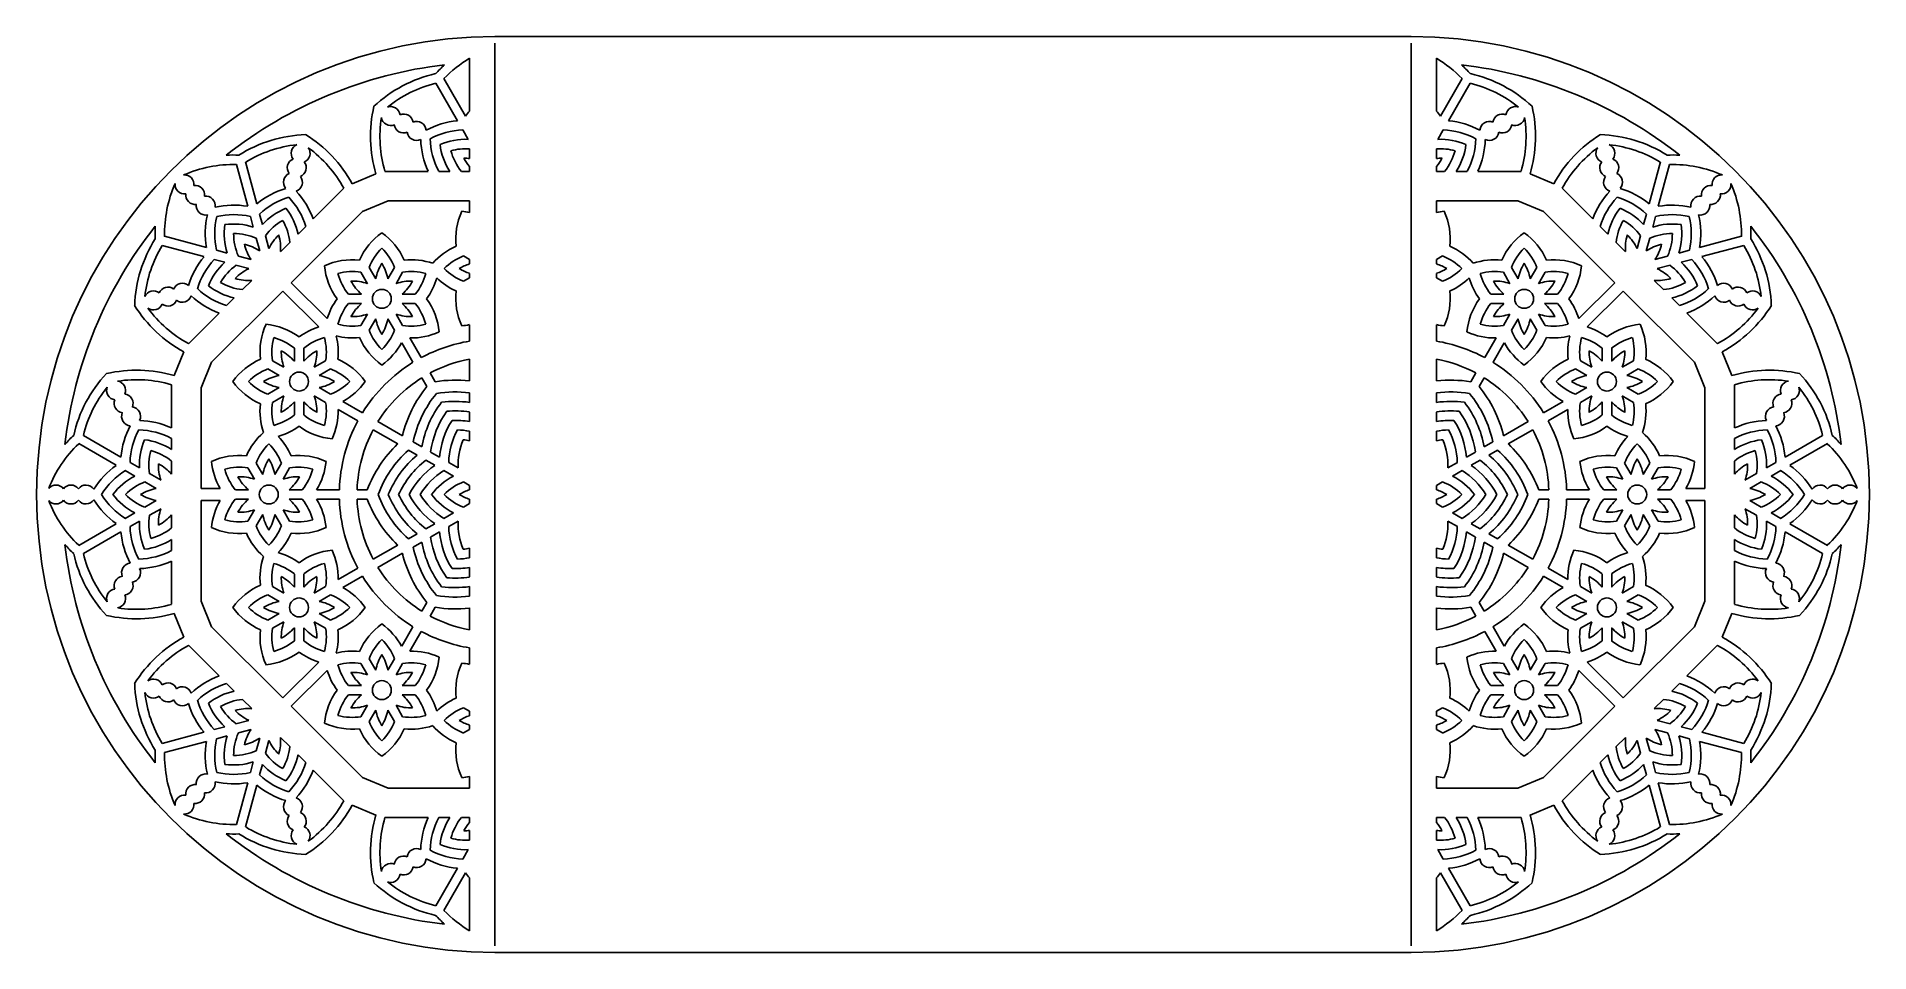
# Model space of a CAD drawing. Extents: x -96 to 194, y 205 to 350.
import ezdxf

# ---------------------------------------------------------------- set-up
doc = ezdxf.new("R2010")
doc.units = 0
doc.layers.get('0').update_dxf_attribs({"linetype": 'CONTINUOUS'})

msp = doc.modelspace()

# ---------------------------------------------------------------- linework, layer by layer
for p, q in [((-23.53, 349.61), (121.47, 349.61)), ((-23.53, 348.58), (-23.53, 205.65)), ((121.47, 205.65), (121.47, 348.58)), ((-27.53, 346.21), (-27.53, 337.83)), ((125.47, 346.21), (125.47, 337.83)), ((-29.45, 336.28), (-32.87, 342.22)), ((-28.15, 337.03), (-31.58, 342.97)), ((126.09, 337.03), (129.52, 342.97)), ((127.39, 336.28), (130.82, 342.22)), ((-28.61, 334.83), (-27.75, 333.33)), ((126.55, 334.83), (125.69, 333.33)), ((-27.53, 331.82), (-27.53, 330.32)), ((125.47, 331.82), (125.47, 330.32)), ((-62.63, 322.75), (-64.41, 329.37)), ((-61.18, 323.13), (-62.96, 329.76)), ((-46.1, 326.31), (-42.36, 327.86)), ((-34.07, 328.28), (-40.92, 328.28)), ((-30.66, 328.28), (-32.4, 328.28)), ((-27.53, 328.28), (-28.82, 328.28)), ((-27.53, 329.07), (-27.53, 328.28)), ((125.47, 329.07), (125.47, 328.28)), ((125.47, 328.28), (126.76, 328.28)), ((128.61, 328.28), (130.34, 328.28)), ((132.01, 328.28), (138.86, 328.28)), ((144.04, 326.31), (140.3, 327.86)), ((159.12, 323.13), (160.9, 329.76)), ((160.57, 322.75), (162.35, 329.37)), ((-52.26, 320.74), (-47.41, 325.59)), ((150.2, 320.74), (145.35, 325.59)), ((-44.46, 321.92), (-55.74, 310.64)), ((-40.42, 323.6), (-44.46, 321.92)), ((-40.42, 323.6), (-27.53, 323.6)), ((-27.53, 323.6), (-27.53, 321.75)), ((138.36, 323.6), (125.47, 323.6)), ((125.47, 323.6), (125.47, 321.75)), ((138.36, 323.6), (142.4, 321.92)), ((142.4, 321.92), (153.68, 310.64)), ((-62.2, 321.13), (-61.75, 319.46)), ((-60.3, 319.85), (-60.75, 321.52)), ((-53.44, 319.56), (-54.66, 318.34)), ((151.38, 319.56), (152.61, 318.34)), ((158.24, 319.85), (158.69, 321.52)), ((160.14, 321.13), (159.69, 319.46)), ((-69.55, 314.77), (-76.17, 316.54)), ((-69.17, 316.21), (-75.79, 317.99)), ((-60.73, 315.67), (-61.27, 317.68)), ((-59.29, 316.06), (-59.83, 318.07)), ((-57.44, 315.56), (-55.97, 317.03)), ((155.38, 315.56), (153.91, 317.03)), ((157.23, 316.06), (157.77, 318.07)), ((158.68, 315.67), (159.21, 317.68)), ((167.11, 316.21), (173.73, 317.99)), ((167.49, 314.77), (174.12, 316.54)), ((-67.94, 314.33), (-66.27, 313.88)), ((-65.88, 315.33), (-67.55, 315.78)), ((-62.48, 312.87), (-64.49, 313.41)), ((-62.09, 314.32), (-64.1, 314.85)), ((-27.53, 314.32), (-28.49, 314.88)), ((-27.53, 314.32), (-27.53, 313.62)), ((125.47, 314.32), (126.43, 314.88)), ((125.47, 314.32), (125.47, 313.62)), ((160.03, 314.32), (162.04, 314.85)), ((160.42, 312.87), (162.43, 313.41)), ((163.82, 315.33), (165.49, 315.78)), ((165.88, 314.33), (164.21, 313.88)), ((-61.98, 311.02), (-63.45, 309.55)), ((-50.06, 304.96), (-55.74, 310.64)), ((-43.67, 310.49), (-44.71, 312.3)), ((-42.37, 311.24), (-43.41, 313.04)), ((-40.46, 311.24), (-39.42, 313.04)), ((-39.16, 310.49), (-38.12, 312.3)), ((-27.53, 311.43), (-28.49, 310.88)), ((-27.53, 312.13), (-27.53, 311.43)), ((125.47, 312.13), (125.47, 311.43)), ((125.47, 311.43), (126.43, 310.88)), ((137.1, 310.49), (136.06, 312.3)), ((138.4, 311.24), (137.36, 313.04)), ((140.31, 311.24), (141.35, 313.04)), ((141.61, 310.49), (142.65, 312.3)), ((148, 304.96), (153.68, 310.64)), ((159.92, 311.02), (161.39, 309.55)), ((-68.34, 298.04), (-57.06, 309.32)), ((-64.76, 308.25), (-65.98, 307.02)), ((-51.38, 303.64), (-57.06, 309.32)), ((-44.62, 308.84), (-46.71, 308.84)), ((-38.2, 308.84), (-36.12, 308.84)), ((136.14, 308.84), (134.06, 308.84)), ((142.57, 308.84), (144.65, 308.84)), ((149.32, 303.64), (155, 309.32)), ((166.28, 298.04), (155, 309.32)), ((162.7, 308.25), (163.92, 307.02)), ((-67.16, 305.84), (-72.01, 300.99)), ((-44.62, 307.34), (-46.71, 307.34)), ((-43.67, 305.68), (-44.71, 303.88)), ((-42.37, 304.93), (-43.41, 303.13)), ((-40.46, 304.93), (-39.42, 303.13)), ((-39.16, 305.68), (-38.12, 303.88)), ((-38.2, 307.34), (-36.12, 307.34)), ((136.14, 307.34), (134.06, 307.34)), ((137.1, 305.68), (136.06, 303.88)), ((138.4, 304.93), (137.36, 303.13)), ((140.31, 304.93), (141.35, 303.13)), ((141.61, 305.68), (142.65, 303.88)), ((142.57, 307.34), (144.65, 307.34)), ((165.1, 305.84), (169.95, 300.99)), ((-36.98, 301.9), (-35.18, 298.79)), ((-27.53, 304), (-27.53, 301.39)), ((125.47, 304), (125.47, 301.39)), ((134.92, 301.9), (133.12, 298.79)), ((-72.73, 299.68), (-74.28, 295.94)), ((-55.25, 298.21), (-55.25, 300.29)), ((-53.76, 298.21), (-53.76, 300.29)), ((-38.27, 301.15), (-36.48, 298.04)), ((136.21, 301.15), (134.42, 298.04)), ((151.7, 298.21), (151.7, 300.29)), ((153.2, 298.21), (153.2, 300.29)), ((170.67, 299.68), (172.22, 295.94)), ((-70.01, 294), (-68.34, 298.04)), ((-57.66, 295.95), (-59.46, 296.99)), ((-56.91, 297.25), (-58.71, 298.29)), ((-52.1, 297.25), (-50.3, 298.29)), ((-51.35, 295.95), (-49.55, 296.99)), ((-33.77, 296.35), (-32.97, 294.96)), ((-27.53, 298.54), (-27.53, 295.09)), ((125.47, 298.54), (125.47, 295.09)), ((131.72, 296.35), (130.91, 294.96)), ((149.29, 295.95), (147.49, 296.99)), ((150.04, 297.25), (148.24, 298.29)), ((154.85, 297.25), (156.65, 298.29)), ((155.6, 295.95), (157.4, 296.99)), ((167.96, 294), (166.28, 298.04)), ((-74.7, 287.65), (-74.7, 294.5)), ((-70.01, 294), (-70.01, 278.05)), ((-57.66, 294.04), (-59.46, 293)), ((-51.35, 294.04), (-49.55, 293)), ((-35.07, 295.61), (-34.27, 294.21)), ((-27.53, 293.2), (-27.53, 291.69)), ((125.47, 293.2), (125.47, 291.69)), ((133.01, 295.61), (132.21, 294.21)), ((149.29, 294.04), (147.49, 293)), ((155.6, 294.04), (157.4, 293)), ((167.96, 294), (167.96, 278.05)), ((172.64, 287.65), (172.64, 294.5)), ((-56.91, 292.74), (-58.71, 291.7)), ((-55.25, 291.78), (-55.25, 289.7)), ((-53.76, 291.78), (-53.76, 289.7)), ((-52.1, 292.74), (-50.3, 291.7)), ((-48.32, 290.56), (-45.21, 288.76)), ((-47.57, 291.86), (-44.46, 290.06)), ((-27.53, 290.17), (-27.53, 288.66)), ((125.47, 290.17), (125.47, 288.66)), ((145.51, 291.86), (142.4, 290.06)), ((146.26, 290.56), (143.15, 288.76)), ((150.04, 292.74), (148.24, 291.7)), ((151.7, 291.78), (151.7, 289.7)), ((153.2, 291.78), (153.2, 289.7)), ((154.85, 292.74), (156.65, 291.7)), ((-42.77, 287.36), (-38.9, 285.12)), ((-42.02, 288.65), (-38.15, 286.42)), ((-27.53, 287.13), (-27.53, 285.6)), ((125.47, 287.13), (125.47, 285.6)), ((139.96, 288.65), (136.09, 286.42)), ((140.71, 287.36), (136.84, 285.12)), ((-83.45, 281.73), (-89.38, 285.16)), ((-82.7, 283.03), (-88.64, 286.46)), ((-74.7, 285.98), (-74.7, 284.25)), ((-35.08, 284.65), (-36.45, 285.44)), ((133.02, 284.65), (134.39, 285.44)), ((172.64, 285.98), (172.64, 284.25)), ((180.64, 283.03), (186.58, 286.46)), ((181.39, 281.73), (187.33, 285.16)), ((-79.75, 281.33), (-81.25, 282.19)), ((-74.7, 280.32), (-74.7, 282.4)), ((-61.55, 279.52), (-62.59, 281.32)), ((-60.25, 280.27), (-61.29, 282.07)), ((-58.34, 280.27), (-57.3, 282.07)), ((-57.04, 279.52), (-56, 281.32)), ((-35.83, 283.35), (-37.2, 284.14)), ((-33.03, 281.73), (-34.44, 282.55)), ((-32.28, 283.03), (-33.69, 283.84)), ((-29.33, 281.33), (-30.83, 282.19)), ((127.28, 281.33), (128.78, 282.19)), ((130.22, 283.03), (131.63, 283.84)), ((130.97, 281.73), (132.38, 282.55)), ((133.77, 283.35), (135.14, 284.14)), ((154.98, 279.52), (153.94, 281.32)), ((156.28, 280.27), (155.24, 282.07)), ((158.2, 280.27), (159.24, 282.07)), ((159.49, 279.52), (160.53, 281.32)), ((172.64, 280.32), (172.64, 282.4)), ((177.69, 281.33), (179.19, 282.19)), ((-82, 280.9), (-80.5, 280.03)), ((-77.1, 278.07), (-78.9, 279.11)), ((-76.35, 279.37), (-78.16, 280.41)), ((-31.58, 280.9), (-30.08, 280.03)), ((-27.53, 278.56), (-28.49, 279.11)), ((-27.53, 278.56), (-27.53, 277.86)), ((125.47, 278.56), (126.43, 279.11)), ((125.47, 278.56), (125.47, 277.86)), ((129.52, 280.9), (128.02, 280.03)), ((174.29, 279.37), (176.1, 280.41)), ((175.04, 278.07), (176.85, 279.11)), ((179.94, 280.9), (178.44, 280.03)), ((-77.1, 276.15), (-78.9, 275.11)), ((-66.98, 278.05), (-70.01, 278.05)), ((-66.98, 276.17), (-70.01, 276.17)), ((-70.01, 260.22), (-70.01, 276.17)), ((-62.51, 277.86), (-64.59, 277.86)), ((-62.51, 276.36), (-64.59, 276.36)), ((-56.09, 277.86), (-54.01, 277.86)), ((-56.09, 276.36), (-54.01, 276.36)), ((-51.72, 277.86), (-48.13, 277.86)), ((-51.72, 276.36), (-48.13, 276.36)), ((-45.32, 277.86), (-43.71, 277.86)), ((-45.32, 276.36), (-43.71, 276.36)), ((-27.53, 275.67), (-28.49, 275.11)), ((-27.53, 276.36), (-27.53, 275.67)), ((125.47, 276.36), (125.47, 275.67)), ((125.47, 275.67), (126.43, 275.11)), ((143.26, 277.86), (141.65, 277.86)), ((143.26, 276.36), (141.65, 276.36)), ((149.66, 277.86), (146.07, 277.86)), ((149.66, 276.36), (146.07, 276.36)), ((154.03, 277.86), (151.95, 277.86)), ((154.03, 276.36), (151.95, 276.36)), ((160.45, 277.86), (162.53, 277.86)), ((160.45, 276.36), (162.53, 276.36)), ((164.93, 278.05), (167.96, 278.05)), ((164.93, 276.17), (167.96, 276.17)), ((167.96, 260.22), (167.96, 276.17)), ((175.04, 276.15), (176.85, 275.11)), ((-80.5, 274.19), (-82, 273.33)), ((-81.25, 272.03), (-79.75, 272.89)), ((-76.35, 274.86), (-78.16, 273.82)), ((-74.7, 273.9), (-74.7, 271.82)), ((-61.55, 274.7), (-62.59, 272.9)), ((-60.25, 273.95), (-61.29, 272.15)), ((-58.34, 273.95), (-57.3, 272.15)), ((-57.04, 274.7), (-56, 272.9)), ((-30.08, 274.19), (-31.58, 273.33)), ((-30.83, 272.03), (-29.33, 272.89)), ((128.78, 272.03), (127.28, 272.89)), ((128.02, 274.19), (129.52, 273.33)), ((154.98, 274.7), (153.94, 272.9)), ((156.28, 273.95), (155.24, 272.15)), ((158.2, 273.95), (159.24, 272.15)), ((159.49, 274.7), (160.53, 272.9)), ((172.64, 273.9), (172.64, 271.82)), ((174.29, 274.86), (176.1, 273.82)), ((179.19, 272.03), (177.69, 272.89)), ((178.44, 274.19), (179.94, 273.33)), ((-83.45, 272.49), (-89.38, 269.06)), ((-82.7, 271.19), (-88.64, 267.77)), ((-74.7, 269.98), (-74.7, 268.24)), ((-35.83, 270.87), (-37.2, 270.08)), ((-33.03, 272.49), (-34.44, 271.68)), ((-32.28, 271.19), (-33.69, 270.38)), ((130.22, 271.19), (131.63, 270.38)), ((130.97, 272.49), (132.38, 271.68)), ((133.77, 270.87), (135.14, 270.08)), ((172.64, 269.98), (172.64, 268.24)), ((180.64, 271.19), (186.58, 267.77)), ((181.39, 272.49), (187.33, 269.06)), ((-42.77, 266.87), (-38.9, 269.1)), ((-42.02, 265.57), (-38.15, 267.8)), ((-35.08, 269.58), (-36.45, 268.78)), ((-27.53, 268.62), (-27.53, 267.09)), ((125.47, 268.62), (125.47, 267.09)), ((133.02, 269.58), (134.39, 268.78)), ((139.96, 265.57), (136.09, 267.8)), ((140.71, 266.87), (136.84, 269.1)), ((-74.7, 266.57), (-74.7, 259.72)), ((-55.25, 262.44), (-55.25, 264.52)), ((-53.76, 262.44), (-53.76, 264.52)), ((-48.32, 263.66), (-45.21, 265.46)), ((-47.57, 262.37), (-44.46, 264.16)), ((-27.53, 265.57), (-27.53, 264.05)), ((125.47, 265.57), (125.47, 264.05)), ((145.51, 262.37), (142.4, 264.16)), ((146.26, 263.66), (143.15, 265.46)), ((151.7, 262.44), (151.7, 264.52)), ((153.2, 262.44), (153.2, 264.52)), ((172.64, 266.57), (172.64, 259.72)), ((-57.66, 260.18), (-59.46, 261.22)), ((-56.91, 261.48), (-58.71, 262.52)), ((-52.1, 261.48), (-50.3, 262.52)), ((-51.35, 260.18), (-49.55, 261.22)), ((-27.53, 262.53), (-27.53, 261.02)), ((125.47, 262.53), (125.47, 261.02)), ((149.29, 260.18), (147.49, 261.22)), ((150.04, 261.48), (148.24, 262.52)), ((154.85, 261.48), (156.65, 262.52)), ((155.6, 260.18), (157.4, 261.22)), ((-74.28, 258.28), (-72.73, 254.54)), ((-70.01, 260.22), (-68.34, 256.18)), ((-57.66, 258.27), (-59.46, 257.23)), ((-51.35, 258.27), (-49.55, 257.23)), ((-35.07, 258.62), (-34.27, 260.01)), ((-33.77, 257.87), (-32.97, 259.26)), ((-27.53, 259.14), (-27.53, 255.68)), ((125.47, 259.14), (125.47, 255.68)), ((131.72, 257.87), (130.91, 259.26)), ((133.01, 258.62), (132.21, 260.01)), ((149.29, 258.27), (147.49, 257.23)), ((155.6, 258.27), (157.4, 257.23)), ((167.96, 260.22), (166.28, 256.18)), ((172.22, 258.28), (170.67, 254.54)), ((-68.34, 256.18), (-57.06, 244.9)), ((-56.91, 256.97), (-58.71, 255.93)), ((-55.25, 256.02), (-55.25, 253.93)), ((-53.76, 256.02), (-53.76, 253.93)), ((-52.1, 256.97), (-50.3, 255.93)), ((-38.27, 253.07), (-36.48, 256.18)), ((-36.98, 252.32), (-35.18, 255.43)), ((134.92, 252.32), (133.12, 255.43)), ((136.21, 253.07), (134.42, 256.18)), ((150.04, 256.97), (148.24, 255.93)), ((151.7, 256.02), (151.7, 253.93)), ((153.2, 256.02), (153.2, 253.93)), ((154.85, 256.97), (156.65, 255.93)), ((166.28, 256.18), (155, 244.9)), ((-67.16, 248.38), (-72.01, 253.23)), ((-27.53, 252.83), (-27.53, 250.22)), ((125.47, 252.83), (125.47, 250.22)), ((165.1, 248.38), (169.95, 253.23)), ((-51.38, 250.58), (-57.06, 244.9)), ((-43.67, 248.54), (-44.71, 250.34)), ((-42.37, 249.29), (-43.41, 251.09)), ((-40.46, 249.29), (-39.42, 251.09)), ((-39.16, 248.54), (-38.12, 250.34)), ((137.1, 248.54), (136.06, 250.34)), ((138.4, 249.29), (137.36, 251.09)), ((140.31, 249.29), (141.35, 251.09)), ((141.61, 248.54), (142.65, 250.34)), ((149.32, 250.58), (155, 244.9)), ((-65.98, 247.2), (-64.76, 245.98)), ((-50.06, 249.26), (-55.74, 243.58)), ((-44.62, 246.88), (-46.71, 246.88)), ((-38.2, 246.88), (-36.12, 246.88)), ((136.14, 246.88), (134.06, 246.88)), ((142.57, 246.88), (144.65, 246.88)), ((148, 249.26), (153.68, 243.58)), ((163.92, 247.2), (162.7, 245.98)), ((-61.98, 243.2), (-63.45, 244.67)), ((-44.62, 245.39), (-46.71, 245.39)), ((-43.67, 243.73), (-44.71, 241.93)), ((-39.16, 243.73), (-38.12, 241.93)), ((-38.2, 245.39), (-36.12, 245.39)), ((136.14, 245.39), (134.06, 245.39)), ((137.1, 243.73), (136.06, 241.93)), ((141.61, 243.73), (142.65, 241.93)), ((142.57, 245.39), (144.65, 245.39)), ((159.92, 243.2), (161.39, 244.67)), ((-62.48, 241.35), (-64.49, 240.81)), ((-44.46, 232.3), (-55.74, 243.58)), ((-42.37, 242.98), (-43.41, 241.18)), ((-40.46, 242.98), (-39.42, 241.18)), ((-27.53, 242.79), (-28.49, 243.34)), ((-27.53, 242.79), (-27.53, 242.09)), ((125.47, 242.79), (126.43, 243.34)), ((125.47, 242.79), (125.47, 242.09)), ((138.4, 242.98), (137.36, 241.18)), ((140.31, 242.98), (141.35, 241.18)), ((142.4, 232.3), (153.68, 243.58)), ((160.42, 241.35), (162.43, 240.81)), ((-69.55, 239.46), (-76.17, 237.68)), ((-69.17, 238.01), (-75.79, 236.24)), ((-66.27, 240.34), (-67.94, 239.89)), ((-67.55, 238.44), (-65.88, 238.89)), ((-62.09, 239.91), (-64.1, 239.37)), ((-60.73, 238.55), (-61.27, 236.54)), ((-59.29, 238.16), (-59.83, 236.15)), ((-57.44, 238.66), (-55.97, 237.19)), ((-27.53, 239.9), (-28.49, 239.35)), ((-27.53, 240.6), (-27.53, 239.9)), ((125.47, 240.6), (125.47, 239.9)), ((125.47, 239.9), (126.43, 239.35)), ((155.38, 238.66), (153.91, 237.19)), ((157.23, 238.16), (157.77, 236.15)), ((158.68, 238.55), (159.21, 236.54)), ((160.03, 239.91), (162.04, 239.37)), ((165.49, 238.44), (163.82, 238.89)), ((164.21, 240.34), (165.88, 239.89)), ((167.11, 238.01), (173.73, 236.24)), ((167.49, 239.46), (174.12, 237.68)), ((-54.66, 235.89), (-53.44, 234.66)), ((152.61, 235.89), (151.38, 234.66)), ((-61.75, 234.76), (-62.2, 233.09)), ((-60.75, 232.7), (-60.3, 234.37)), ((-52.26, 233.48), (-47.41, 228.63)), ((-40.42, 230.63), (-44.46, 232.3)), ((-27.53, 232.47), (-27.53, 230.63)), ((125.47, 232.47), (125.47, 230.63)), ((138.36, 230.63), (142.4, 232.3)), ((150.2, 233.48), (145.35, 228.63)), ((158.69, 232.7), (158.24, 234.37)), ((159.69, 234.76), (160.14, 233.09)), ((-62.63, 231.48), (-64.41, 224.85)), ((-61.18, 231.09), (-62.96, 224.47)), ((-40.42, 230.63), (-27.53, 230.63)), ((138.36, 230.63), (125.47, 230.63)), ((159.12, 231.09), (160.9, 224.47)), ((160.57, 231.48), (162.35, 224.85)), ((-42.36, 226.36), (-46.1, 227.91)), ((140.3, 226.36), (144.04, 227.91)), ((-34.07, 225.94), (-40.92, 225.94)), ((-32.4, 225.94), (-30.66, 225.94)), ((-27.53, 225.94), (-28.82, 225.94)), ((-27.53, 225.94), (-27.53, 225.16)), ((-27.53, 223.91), (-27.53, 222.4)), ((125.47, 225.94), (126.76, 225.94)), ((125.47, 225.94), (125.47, 225.16)), ((125.47, 223.91), (125.47, 222.4)), ((130.34, 225.94), (128.61, 225.94)), ((132.01, 225.94), (138.86, 225.94)), ((-27.75, 220.89), (-28.61, 219.39)), ((125.69, 220.89), (126.55, 219.39)), ((-29.45, 217.94), (-32.87, 212)), ((127.39, 217.94), (130.82, 212)), ((-28.15, 217.19), (-31.58, 211.26)), ((-27.53, 216.39), (-27.53, 208.01)), ((125.47, 216.39), (125.47, 208.01)), ((126.09, 217.19), (129.52, 211.26)), ((-23.53, 204.61), (121.47, 204.61))]:
    msp.add_line(p, q)
for centre in [(-41.41, 308.09), (139.35, 308.09), (-54.51, 294.99), (152.45, 294.99), (-59.3, 277.11), (157.24, 277.11), (-54.51, 259.23), (152.45, 259.23), (-41.41, 246.14), (139.35, 246.14)]:
    msp.add_circle(centre, 1.5)
for centre, radius, start, end in [((-23.53, 277.11), 72.5, 90, 270), ((121.47, 277.11), 72.5, 270, 90), ((-23.53, 277.11), 68.5, 96.6594, 128.3406), ((-17.34, 329.34), 21.2, 131.8025, 137.1941), ((-17.34, 329.34), 19.7, 121.137, 136.2644), ((115.28, 329.34), 19.7, 43.7356, 58.863), ((115.28, 329.34), 21.2, 42.8059, 48.1975), ((121.47, 277.11), 68.5, 51.6594, 83.3406), ((-28.2, 323.08), 21.2, 102.8059, 133.0294), ((-28.2, 323.08), 19.7, 103.7356, 128.755), ((126.14, 323.08), 19.7, 51.245, 76.2644), ((126.14, 323.08), 21.2, 46.9706, 77.1941), ((-22.01, 333.8), 21.2, 166.9706, 196.2644), ((-22.01, 333.8), 19.7, 171.245, 196.2644), ((-40, 337.04), 1.5, 189.4259, 292.3121), ((-40, 337.04), 1.5, 7.6879, 110.5741), ((-37.95, 335.85), 1.5, 7.6879, 112.3121), ((-17.34, 329.34), 13.26, 140.1962, 144.5888), ((115.28, 329.34), 13.26, 35.4112, 39.8038), ((135.89, 335.85), 1.5, 67.6879, 172.3121), ((137.94, 337.04), 1.5, 69.4259, 172.3121), ((137.94, 337.04), 1.5, 247.6879, 350.5741), ((119.95, 333.8), 19.7, 343.7356, 8.755), ((119.95, 333.8), 21.2, 343.7356, 13.0294), ((-52.73, 312.91), 21.2, 91.9706, 122.1941), ((-64.69, 316.12), 21.2, 28.7356, 58.0294), ((-37.95, 335.85), 1.5, 187.6879, 292.3121), ((-35.9, 334.67), 1.5, 187.6879, 295.1369), ((-35.9, 334.67), 1.5, 4.8631, 112.3121), ((-28.2, 323.08), 13.26, 95.4112, 117.9143), ((-28.2, 323.08), 11.76, 92.0248, 118.2618), ((126.14, 323.08), 11.76, 61.7382, 87.9752), ((126.14, 323.08), 13.26, 62.0857, 84.5888), ((133.84, 334.67), 1.5, 67.6879, 175.1369), ((133.84, 334.67), 1.5, 244.8631, 352.3121), ((135.89, 335.85), 1.5, 247.6879, 352.3121), ((162.63, 316.12), 21.2, 121.9706, 151.2644), ((150.67, 312.91), 21.2, 57.8059, 88.0294), ((-64.84, 309.67), 21.2, 87.8059, 93.1975), ((-52.73, 312.91), 19.7, 96.245, 121.2644), ((-54.26, 331.14), 1.5, 114.4259, 217.3121), ((-54.26, 331.14), 1.5, 292.6879, 35.5741), ((-64.69, 316.12), 19.7, 28.7356, 53.755), ((-22.01, 333.8), 13.26, 182.0857, 204.5888), ((-22.01, 333.8), 11.76, 181.7382, 207.9752), ((-28.2, 323.08), 10.27, 87.4837, 112.9294), ((-22.01, 333.8), 10.27, 187.0706, 212.5163), ((-28.2, 323.08), 8.77, 85.6372, 105.1067), ((-22.01, 333.8), 8.77, 194.8933, 219.0043), ((126.14, 323.08), 8.77, 74.8933, 94.3628), ((126.14, 323.08), 10.27, 67.0706, 92.5163), ((119.95, 333.8), 8.77, 320.9957, 345.1067), ((119.95, 333.8), 10.27, 327.4837, 352.9294), ((119.95, 333.8), 11.76, 332.0248, 358.2618), ((119.95, 333.8), 13.26, 335.4112, 357.9143), ((162.63, 316.12), 19.7, 126.245, 151.2644), ((152.2, 331.14), 1.5, 144.4259, 247.3121), ((150.67, 312.91), 19.7, 58.7356, 83.755), ((152.2, 331.14), 1.5, 322.6879, 65.5741), ((162.78, 309.67), 21.2, 86.8025, 92.1941), ((-64.84, 309.67), 19.7, 88.7356, 113.755), ((-72.63, 326.21), 1.5, 352.6879, 95.5741), ((-55.48, 326.56), 1.5, 112.6879, 220.1369), ((-54.87, 328.85), 1.5, 112.6879, 217.3121), ((-54.87, 328.85), 1.5, 292.6879, 37.3121), ((-28.2, 323.08), 7.27, 84.7359, 91.6552), ((-22.01, 333.8), 7.27, 208.3448, 220.5821), ((126.14, 323.08), 7.27, 88.3448, 95.2641), ((119.95, 333.8), 7.27, 319.4179, 331.6552), ((152.81, 328.85), 1.5, 142.6879, 247.3121), ((152.81, 328.85), 1.5, 322.6879, 67.3121), ((153.42, 326.56), 1.5, 319.8631, 67.3121), ((162.78, 309.67), 19.7, 66.245, 91.2644), ((170.57, 326.21), 1.5, 84.4259, 187.3121), ((-56.09, 318.42), 19.7, 156.245, 181.2644), ((-72.63, 326.21), 1.5, 174.4259, 277.3121), ((-70.95, 324.54), 1.5, 352.6879, 97.3121), ((-52.73, 312.91), 13.26, 107.0857, 129.5888), ((-55.48, 326.56), 1.5, 289.8631, 37.3121), ((-64.69, 316.12), 13.26, 20.4112, 42.9143), ((162.63, 316.12), 13.26, 137.0857, 159.5888), ((153.42, 326.56), 1.5, 142.6879, 250.1369), ((150.67, 312.91), 13.26, 50.4112, 72.9143), ((168.9, 324.54), 1.5, 82.6879, 187.3121), ((170.57, 326.21), 1.5, 262.6879, 5.5741), ((154.03, 318.42), 19.7, 358.7356, 23.755), ((-70.95, 324.54), 1.5, 172.6879, 277.3121), ((-69.28, 322.86), 1.5, 172.6879, 280.1369), ((-69.28, 322.86), 1.5, 349.8631, 97.3121), ((-64.84, 309.67), 13.26, 80.4112, 102.9143), ((-52.73, 312.91), 11.76, 106.7382, 132.9752), ((-52.73, 312.91), 10.27, 112.0706, 137.5163), ((-64.69, 316.12), 10.27, 12.4837, 37.9294), ((-64.69, 316.12), 11.76, 17.0248, 43.2618), ((-19.08, 317.55), 10.64, 155.562, 186.087), ((-29.8, 311.36), 10.64, 77.6971, 84.438), ((127.74, 311.36), 10.64, 95.562, 102.3029), ((117.02, 317.55), 10.64, 353.913, 24.438), ((162.63, 316.12), 11.76, 136.7382, 162.9752), ((162.63, 316.12), 10.27, 142.0706, 167.5163), ((150.67, 312.91), 11.76, 47.0248, 73.2618), ((150.67, 312.91), 10.27, 42.4837, 67.9294), ((162.78, 309.67), 13.26, 77.0857, 99.5888), ((167.22, 322.86), 1.5, 82.6879, 190.1369), ((167.22, 322.86), 1.5, 259.8631, 7.3121), ((168.9, 324.54), 1.5, 262.6879, 7.3121), ((-23.53, 277.11), 68.5, 141.6594, 173.3406), ((-56.09, 318.42), 21.2, 176.8025, 182.1941), ((-56.09, 318.42), 13.26, 167.0857, 189.5888), ((-56.09, 318.42), 11.76, 166.7382, 192.9752), ((-64.84, 309.67), 11.76, 77.0248, 103.2618), ((-56.09, 318.42), 10.27, 172.0706, 197.5163), ((-64.84, 309.67), 10.27, 72.4837, 97.9294), ((-52.73, 312.91), 8.77, 119.8933, 144.0043), ((-64.69, 316.12), 8.77, 5.9957, 30.1067), ((162.63, 316.12), 8.77, 149.8933, 174.0043), ((150.67, 312.91), 8.77, 35.9957, 60.1067), ((162.78, 309.67), 10.27, 82.0706, 107.5163), ((162.78, 309.67), 11.76, 76.7382, 102.9752), ((154.03, 318.42), 10.27, 342.4837, 7.9294), ((154.03, 318.42), 11.76, 347.0248, 13.2618), ((154.03, 318.42), 13.26, 350.4112, 12.9143), ((154.03, 318.42), 21.2, 357.8059, 3.1975), ((121.47, 277.11), 68.5, 6.6594, 38.3406), ((-59.33, 306.31), 21.2, 147.8059, 178.0294), ((-59.33, 306.31), 19.7, 148.7356, 173.755), ((-56.09, 318.42), 8.77, 179.8933, 204.0043), ((-64.84, 309.67), 8.77, 65.9957, 90.1067), ((-64.84, 309.67), 7.27, 55.618, 76.6552), ((-56.09, 318.42), 7.27, 193.3448, 214.382), ((-52.73, 312.91), 7.27, 133.3448, 154.382), ((-64.69, 316.12), 7.27, 355.618, 16.6552), ((-35.23, 309.9), 10.64, 125.562, 156.087), ((-35.23, 309.9), 8.77, 134.8933, 159.0043), ((-47.6, 309.9), 10.64, 23.913, 54.438), ((-47.6, 309.9), 8.77, 20.9957, 45.1067), ((-25.35, 306.69), 10.64, 113.913, 138.6854), ((123.29, 306.69), 10.64, 41.3146, 66.087), ((145.54, 309.9), 10.64, 125.562, 156.087), ((145.54, 309.9), 8.77, 134.8933, 159.0043), ((133.17, 309.9), 10.64, 23.913, 54.438), ((133.17, 309.9), 8.77, 20.9957, 45.1067), ((162.63, 316.12), 7.27, 163.3448, 184.382), ((150.67, 312.91), 7.27, 25.618, 46.6552), ((162.78, 309.67), 7.27, 103.3448, 124.382), ((162.78, 309.67), 8.77, 89.8933, 114.0043), ((154.03, 318.42), 7.27, 325.618, 346.6552), ((154.03, 318.42), 8.77, 335.9957, 0.1067), ((157.27, 306.31), 19.7, 6.245, 31.2644), ((157.27, 306.31), 21.2, 1.9706, 32.1941), ((-59.33, 306.31), 13.26, 140.4112, 162.9143), ((-59.33, 306.31), 11.76, 137.0248, 163.2618), ((-59.33, 306.31), 10.27, 132.4837, 157.9294), ((-59.33, 306.31), 8.77, 125.9957, 150.1067), ((-46.08, 303.64), 10.64, 83.913, 114.438), ((-39.89, 314.35), 10.64, 185.562, 216.087), ((-35.23, 309.9), 7.27, 148.3448, 169.382), ((-47.6, 309.9), 7.27, 10.618, 31.6552), ((-36.75, 303.64), 10.64, 71.3146, 96.087), ((-25.35, 306.69), 8.77, 110.9957, 135.1067), ((-25.35, 306.69), 7.27, 107.4812, 121.6552), ((123.29, 306.69), 7.27, 58.3448, 72.5188), ((123.29, 306.69), 8.77, 44.8933, 69.0043), ((134.69, 303.64), 10.64, 83.913, 108.6854), ((145.54, 309.9), 7.27, 148.3448, 169.382), ((133.17, 309.9), 7.27, 10.618, 31.6552), ((144.02, 303.64), 10.64, 65.562, 96.087), ((137.83, 314.35), 10.64, 323.913, 354.438), ((157.27, 306.31), 8.77, 29.8933, 54.0043), ((157.27, 306.31), 10.27, 22.0706, 47.5163), ((157.27, 306.31), 11.76, 16.7382, 42.9752), ((157.27, 306.31), 13.26, 17.0857, 39.5888), ((-72.97, 309.06), 1.5, 49.8631, 157.3121), ((-62.54, 318.27), 8.77, 239.8933, 264.0043), ((-59.33, 306.31), 7.27, 115.618, 136.6552), ((-62.54, 318.27), 7.27, 253.3448, 274.382), ((-46.08, 303.64), 8.77, 80.9957, 105.1067), ((-39.89, 314.35), 8.77, 194.8933, 219.0043), ((-46.08, 303.64), 7.27, 70.618, 91.6552), ((-39.89, 314.35), 7.27, 208.3448, 229.382), ((-36.75, 303.64), 7.27, 88.3448, 109.382), ((-42.93, 314.35), 7.27, 310.618, 331.6552), ((-36.75, 303.64), 8.77, 74.8933, 99.0043), ((-42.93, 314.35), 8.77, 320.9957, 345.1067), ((-42.93, 314.35), 10.64, 323.913, 343.8352), ((-25.35, 319.07), 10.64, 226.1648, 246.087), ((-25.35, 319.07), 8.77, 224.8933, 249.0043), ((-25.35, 319.07), 7.27, 238.3448, 252.5188), ((123.29, 319.07), 7.27, 287.4812, 301.6552), ((123.29, 319.07), 8.77, 290.9957, 315.1067), ((123.29, 319.07), 10.64, 293.913, 313.8352), ((140.88, 314.35), 10.64, 196.1648, 216.087), ((134.69, 303.64), 8.77, 80.9957, 105.1067), ((140.88, 314.35), 8.77, 194.8933, 219.0043), ((134.69, 303.64), 7.27, 70.618, 91.6552), ((140.88, 314.35), 7.27, 208.3448, 229.382), ((144.02, 303.64), 7.27, 88.3448, 109.382), ((137.83, 314.35), 7.27, 310.618, 331.6552), ((144.02, 303.64), 8.77, 74.8933, 99.0043), ((137.83, 314.35), 8.77, 320.9957, 345.1067), ((160.48, 318.27), 7.27, 265.618, 286.6552), ((157.27, 306.31), 7.27, 43.3448, 64.382), ((160.48, 318.27), 8.77, 275.9957, 300.1067), ((170.92, 309.06), 1.5, 22.6879, 130.1369), ((-77.55, 307.84), 1.5, 52.6879, 155.5741), ((-75.26, 308.45), 1.5, 52.6879, 157.3121), ((-75.26, 308.45), 1.5, 232.6879, 337.3121), ((-72.97, 309.06), 1.5, 232.6879, 340.1369), ((-62.54, 318.27), 13.26, 227.0857, 249.5888), ((-62.54, 318.27), 11.76, 226.7382, 252.9752), ((-62.54, 318.27), 10.27, 232.0706, 257.5163), ((-39.89, 301.82), 10.64, 143.913, 162.8165), ((-42.93, 301.82), 10.64, 5.562, 36.087), ((-19.08, 308.21), 10.64, 173.913, 204.438), ((117.02, 308.21), 10.64, 335.562, 6.087), ((140.88, 301.82), 10.64, 143.913, 174.438), ((137.83, 301.82), 10.64, 17.1835, 36.087), ((160.48, 318.27), 10.27, 282.4837, 307.9294), ((160.48, 318.27), 11.76, 287.0248, 313.2618), ((160.48, 318.27), 13.26, 290.4112, 312.9143), ((170.92, 309.06), 1.5, 199.8631, 307.3121), ((173.21, 308.45), 1.5, 202.6879, 307.3121), ((173.21, 308.45), 1.5, 22.6879, 127.3121), ((175.5, 307.84), 1.5, 24.4259, 127.3121), ((-62.54, 318.27), 21.2, 211.9706, 241.2644), ((-77.55, 307.84), 1.5, 234.4259, 337.3121), ((-62.54, 318.27), 19.7, 216.245, 241.2644), ((-39.89, 301.82), 8.77, 140.9957, 165.1067), ((-39.89, 301.82), 7.27, 130.618, 151.6552), ((-46.08, 312.54), 7.27, 268.3448, 289.382), ((-35.23, 306.27), 7.27, 190.618, 211.6552), ((-47.6, 306.27), 7.27, 328.3448, 349.382), ((-36.75, 312.54), 7.27, 250.618, 271.6552), ((-42.93, 301.82), 7.27, 28.3448, 49.382), ((-42.93, 301.82), 8.77, 14.8933, 39.0043), ((140.88, 301.82), 8.77, 140.9957, 165.1067), ((140.88, 301.82), 7.27, 130.618, 151.6552), ((134.69, 312.54), 7.27, 268.3448, 289.382), ((145.54, 306.27), 7.27, 190.618, 211.6552), ((133.17, 306.27), 7.27, 328.3448, 349.382), ((144.02, 312.54), 7.27, 250.618, 271.6552), ((137.83, 301.82), 7.27, 28.3448, 49.382), ((137.83, 301.82), 8.77, 14.8933, 39.0043), ((160.48, 318.27), 19.7, 298.7356, 323.755), ((160.48, 318.27), 21.2, 298.7356, 328.0294), ((175.5, 307.84), 1.5, 202.6879, 305.5741), ((-50.05, 299.66), 10.64, 155.562, 186.087), ((-60.77, 293.47), 10.64, 53.913, 84.438), ((-50.05, 299.66), 8.77, 164.8933, 189.0043), ((-60.77, 293.47), 8.77, 50.9957, 75.1067), ((-48.24, 293.47), 10.64, 107.1835, 126.087), ((-48.24, 293.47), 8.77, 104.8933, 129.0043), ((-58.96, 299.66), 8.77, 350.9957, 15.1067), ((-58.96, 299.66), 10.64, 353.913, 13.8352), ((-46.08, 312.54), 10.64, 256.1648, 276.087), ((-46.08, 312.54), 8.77, 254.8933, 279.0043), ((-35.23, 306.27), 10.64, 203.913, 234.438), ((-35.23, 306.27), 8.77, 200.9957, 225.1067), ((-47.6, 306.27), 8.77, 314.8933, 339.0043), ((-36.75, 312.54), 8.77, 260.9957, 285.1067), ((-36.75, 312.54), 10.64, 268.7603, 294.438), ((-29.8, 314.4), 10.64, 275.562, 282.3029), ((127.74, 314.4), 10.64, 257.6971, 264.438), ((134.69, 312.54), 10.64, 245.562, 271.2397), ((134.69, 312.54), 8.77, 254.8933, 279.0043), ((145.54, 306.27), 8.77, 200.9957, 225.1067), ((133.17, 306.27), 8.77, 314.8933, 339.0043), ((133.17, 306.27), 10.64, 305.562, 336.087), ((144.02, 312.54), 8.77, 260.9957, 285.1067), ((144.02, 312.54), 10.64, 263.913, 283.8352), ((156.9, 299.66), 10.64, 166.1648, 186.087), ((156.9, 299.66), 8.77, 164.8933, 189.0043), ((146.18, 293.47), 8.77, 50.9957, 75.1067), ((146.18, 293.47), 10.64, 53.913, 72.8165), ((158.71, 293.47), 10.64, 95.562, 126.087), ((158.71, 293.47), 8.77, 104.8933, 129.0043), ((148, 299.66), 8.77, 350.9957, 15.1067), ((148, 299.66), 10.64, 353.913, 24.438), ((-60.77, 293.47), 7.27, 40.618, 61.6552), ((-50.05, 299.66), 7.27, 178.3448, 199.382), ((-48.24, 293.47), 7.27, 118.3448, 139.382), ((-58.96, 299.66), 7.27, 340.618, 1.6552), ((-47.6, 306.27), 10.64, 305.562, 331.2397), ((-23.53, 277.11), 24.61, 99.3543, 118.2559), ((121.47, 277.11), 24.61, 61.7441, 80.6457), ((145.54, 306.27), 10.64, 208.7603, 234.438), ((156.9, 299.66), 7.27, 178.3448, 199.382), ((146.18, 293.47), 7.27, 40.618, 61.6552), ((158.71, 293.47), 7.27, 118.3448, 139.382), ((148, 299.66), 7.27, 340.618, 1.6552), ((-69.5, 281.78), 21.2, 136.9706, 167.1941), ((-80.21, 275.59), 21.2, 73.7356, 103.0294), ((-56.32, 288.81), 10.64, 113.913, 144.438), ((-56.32, 288.81), 8.77, 110.9957, 135.1067), ((-56.32, 288.81), 7.27, 100.618, 121.6552), ((-52.69, 288.81), 7.27, 58.3448, 79.382), ((-52.69, 288.81), 8.77, 44.8933, 69.0043), ((-52.69, 288.81), 10.64, 35.562, 66.087), ((-23.53, 277.11), 24.61, 121.7441, 148.2559), ((-23.53, 277.11), 21.8, 100.5725, 118.0311), ((121.47, 277.11), 21.8, 61.9689, 79.4275), ((121.47, 277.11), 24.61, 31.7441, 58.2559), ((150.63, 288.81), 10.64, 113.913, 144.438), ((150.63, 288.81), 8.77, 110.9957, 135.1067), ((150.63, 288.81), 7.27, 100.618, 121.6552), ((154.26, 288.81), 7.27, 58.3448, 79.382), ((154.26, 288.81), 8.77, 44.8933, 69.0043), ((154.26, 288.81), 10.64, 35.562, 66.087), ((178.16, 275.59), 21.2, 76.9706, 106.2644), ((167.44, 281.78), 21.2, 12.8059, 43.0294), ((-69.5, 281.78), 19.7, 141.245, 166.2644), ((-83.46, 293.59), 1.5, 159.4259, 262.3121), ((-80.21, 275.59), 19.7, 73.7356, 98.755), ((-83.46, 293.59), 1.5, 337.6879, 80.5741), ((-82.27, 291.53), 1.5, 337.6879, 82.3121), ((-56.32, 301.18), 10.64, 215.562, 246.087), ((-56.32, 301.18), 8.77, 224.8933, 249.0043), ((-56.32, 301.18), 7.27, 238.3448, 259.382), ((-52.69, 301.18), 7.27, 280.618, 301.6552), ((-52.69, 301.18), 8.77, 290.9957, 315.1067), ((-52.69, 301.18), 10.64, 298.7603, 324.438), ((-23.53, 277.11), 21.8, 121.9689, 148.0311), ((-19.08, 281.78), 19.63, 140.6972, 166.3282), ((-19.08, 281.78), 17.76, 140.3967, 168.1067), ((-29.8, 275.59), 19.63, 83.367, 99.3028), ((-29.8, 275.59), 17.76, 82.6639, 99.6033), ((127.74, 275.59), 19.63, 80.6972, 96.633), ((127.74, 275.59), 17.76, 80.3967, 97.3361), ((117.02, 281.78), 17.76, 11.8933, 39.6033), ((117.02, 281.78), 19.63, 13.6718, 39.3028), ((121.47, 277.11), 21.8, 31.9689, 58.0311), ((150.63, 301.18), 10.64, 215.562, 241.2397), ((150.63, 301.18), 8.77, 224.8933, 249.0043), ((150.63, 301.18), 7.27, 238.3448, 259.382), ((154.26, 301.18), 7.27, 280.618, 301.6552), ((154.26, 301.18), 8.77, 290.9957, 315.1067), ((154.26, 301.18), 10.64, 293.913, 324.438), ((178.16, 275.59), 19.7, 81.245, 106.2644), ((180.21, 291.53), 1.5, 97.6879, 202.3121), ((181.4, 293.59), 1.5, 99.4259, 202.3121), ((181.4, 293.59), 1.5, 277.6879, 20.5741), ((167.44, 281.78), 19.7, 13.7356, 38.755), ((-82.27, 291.53), 1.5, 157.6879, 262.3121), ((-81.09, 289.48), 1.5, 157.6879, 265.1369), ((-81.09, 289.48), 1.5, 334.8631, 82.3121), ((-50.05, 290.33), 10.64, 173.913, 198.6854), ((-50.05, 290.33), 8.77, 170.9957, 195.1067), ((-50.05, 290.33), 7.27, 160.618, 181.6552), ((-60.77, 296.52), 7.27, 298.3448, 319.382), ((-48.24, 296.52), 7.27, 220.618, 241.6552), ((-58.96, 290.33), 7.27, 358.3448, 19.382), ((-58.96, 290.33), 8.77, 344.8933, 9.0043), ((-58.96, 290.33), 10.64, 335.562, 1.2397), ((-19.08, 281.78), 16.26, 142.3728, 169.8417), ((-19.08, 281.78), 14.76, 144.788, 171.9546), ((-29.8, 275.59), 16.26, 81.9837, 97.6272), ((-29.8, 275.59), 14.76, 81.1639, 95.212), ((127.74, 275.59), 16.26, 82.3728, 98.0163), ((127.74, 275.59), 14.76, 84.788, 98.8361), ((117.02, 281.78), 14.76, 8.0454, 35.212), ((117.02, 281.78), 16.26, 10.1583, 37.6272), ((156.9, 290.33), 10.64, 178.7603, 204.438), ((156.9, 290.33), 8.77, 170.9957, 195.1067), ((156.9, 290.33), 7.27, 160.618, 181.6552), ((146.18, 296.52), 7.27, 298.3448, 319.382), ((158.71, 296.52), 7.27, 220.618, 241.6552), ((148, 290.33), 7.27, 358.3448, 19.382), ((148, 290.33), 8.77, 344.8933, 9.0043), ((148, 290.33), 10.64, 341.3146, 6.087), ((179.03, 289.48), 1.5, 97.6879, 205.1369), ((179.03, 289.48), 1.5, 274.8631, 22.3121), ((180.21, 291.53), 1.5, 277.6879, 22.3121), ((-69.5, 281.78), 13.26, 152.0857, 174.5888), ((-69.5, 281.78), 11.76, 151.7382, 177.9752), ((-80.21, 275.59), 11.76, 62.0248, 88.2618), ((-80.21, 275.59), 13.26, 65.4112, 87.9143), ((-60.77, 296.52), 8.77, 284.8933, 309.0043), ((-60.77, 296.52), 10.64, 286.1648, 306.087), ((-48.24, 296.52), 10.64, 233.913, 264.438), ((-48.24, 296.52), 8.77, 230.9957, 255.1067), ((-23.53, 277.11), 24.61, 151.7441, 178.2559), ((-23.53, 277.11), 21.8, 151.9689, 178.0311), ((-19.08, 281.78), 13.26, 147.8151, 174.5888), ((-19.08, 281.78), 11.76, 151.7382, 177.9752), ((-29.8, 275.59), 13.26, 80.1564, 92.1849), ((-29.8, 275.59), 11.76, 78.8878, 88.2618), ((127.74, 275.59), 13.26, 87.8151, 99.8436), ((127.74, 275.59), 11.76, 91.7382, 101.1122), ((117.02, 281.78), 11.76, 2.0248, 28.2618), ((117.02, 281.78), 13.26, 5.4112, 32.1849), ((121.47, 277.11), 21.8, 1.9689, 28.0311), ((121.47, 277.11), 24.61, 1.7441, 28.2559), ((146.18, 296.52), 10.64, 275.562, 306.087), ((146.18, 296.52), 8.77, 284.8933, 309.0043), ((158.71, 296.52), 10.64, 233.913, 253.8352), ((158.71, 296.52), 8.77, 230.9957, 255.1067), ((178.16, 275.59), 13.26, 92.0857, 114.5888), ((178.16, 275.59), 11.76, 91.7382, 117.9752), ((167.44, 281.78), 11.76, 2.0248, 28.2618), ((167.44, 281.78), 13.26, 5.4112, 27.9143), ((-75.76, 270.92), 19.7, 133.7356, 158.755), ((-75.76, 270.92), 21.2, 132.8059, 138.1975), ((-69.5, 281.78), 10.27, 157.0706, 182.5163), ((-80.21, 275.59), 10.27, 57.4837, 82.9294), ((-53.11, 278.93), 10.64, 131.3146, 156.087), ((-53.11, 278.93), 8.77, 134.8933, 159.0043), ((-65.49, 278.93), 8.77, 20.9957, 45.1067), ((-65.49, 278.93), 10.64, 23.913, 43.8352), ((-25.35, 270.92), 19.63, 133.6718, 159.3028), ((-19.08, 281.78), 10.27, 157.0706, 182.5163), ((-29.8, 275.59), 10.27, 77.2408, 82.9294), ((127.74, 275.59), 10.27, 97.0706, 102.7592), ((117.02, 281.78), 10.27, 357.4837, 22.9294), ((123.29, 270.92), 19.63, 20.6972, 46.3282), ((163.43, 278.93), 10.64, 136.1648, 156.087), ((163.43, 278.93), 8.77, 134.8933, 159.0043), ((151.05, 278.93), 8.77, 20.9957, 45.1067), ((151.05, 278.93), 10.64, 23.913, 48.6854), ((178.16, 275.59), 10.27, 97.0706, 122.5163), ((167.44, 281.78), 10.27, 357.4837, 22.9294), ((173.7, 270.92), 19.7, 21.245, 46.2644), ((173.7, 270.92), 21.2, 41.8025, 47.1941), ((-75.76, 270.92), 13.26, 125.4112, 147.9143), ((-69.5, 281.78), 8.77, 164.8933, 189.0043), ((-80.21, 275.59), 8.77, 50.9957, 75.1067), ((-69.5, 281.78), 7.27, 178.3448, 199.382), ((-80.21, 275.59), 7.27, 40.618, 61.6552), ((-63.96, 272.66), 10.64, 83.913, 114.438), ((-57.78, 283.38), 10.64, 185.562, 210.0676), ((-63.96, 272.66), 8.77, 80.9957, 105.1067), ((-53.11, 278.93), 7.27, 148.3448, 169.382), ((-65.49, 278.93), 7.27, 10.618, 31.6552), ((-54.63, 272.66), 8.77, 74.8933, 99.0043), ((-54.63, 272.66), 10.64, 65.562, 96.087), ((-60.82, 283.38), 10.64, 328.7603, 354.438), ((-25.35, 270.92), 17.76, 131.8933, 159.6033), ((-25.35, 270.92), 16.26, 130.1583, 157.6272), ((-25.35, 270.92), 14.76, 128.0454, 155.212), ((-25.35, 270.92), 13.26, 125.4112, 152.1849), ((123.29, 270.92), 13.26, 27.8151, 54.5888), ((123.29, 270.92), 14.76, 24.788, 51.9546), ((123.29, 270.92), 16.26, 22.3728, 49.8417), ((123.29, 270.92), 17.76, 20.3967, 48.1067), ((152.57, 272.66), 10.64, 83.913, 114.438), ((158.76, 283.38), 10.64, 185.562, 211.2397), ((152.57, 272.66), 8.77, 80.9957, 105.1067), ((163.43, 278.93), 7.27, 148.3448, 169.382), ((151.05, 278.93), 7.27, 10.618, 31.6552), ((161.91, 272.66), 8.77, 74.8933, 99.0043), ((161.91, 272.66), 10.64, 65.562, 96.087), ((155.72, 283.38), 10.64, 329.9324, 354.438), ((178.16, 275.59), 8.77, 104.8933, 129.0043), ((178.16, 275.59), 7.27, 118.3448, 139.382), ((167.44, 281.78), 7.27, 340.618, 1.6552), ((167.44, 281.78), 8.77, 350.9957, 15.1067), ((173.7, 270.92), 13.26, 32.0857, 54.5888), ((-92.97, 277.11), 1.5, 37.6879, 140.5741), ((-90.6, 277.11), 1.5, 37.6879, 142.3121), ((-88.23, 277.11), 1.5, 34.8631, 142.3121), ((-75.76, 270.92), 11.76, 122.0248, 148.2618), ((-75.76, 270.92), 10.27, 117.4837, 142.9294), ((-75.76, 270.92), 8.77, 110.9957, 135.1067), ((-57.78, 283.38), 8.77, 194.8933, 219.0043), ((-63.96, 272.66), 7.27, 70.618, 91.6552), ((-57.78, 283.38), 7.27, 208.3448, 229.382), ((-54.63, 272.66), 7.27, 88.3448, 109.382), ((-60.82, 283.38), 7.27, 310.618, 331.6552), ((-60.82, 283.38), 8.77, 320.9957, 345.1067), ((-25.35, 270.92), 11.76, 122.0248, 148.2618), ((-25.35, 270.92), 10.27, 117.4837, 142.9294), ((-25.35, 270.92), 8.77, 110.9957, 135.1067), ((123.29, 270.92), 8.77, 44.8933, 69.0043), ((123.29, 270.92), 10.27, 37.0706, 62.5163), ((123.29, 270.92), 11.76, 31.7382, 57.9752), ((158.76, 283.38), 8.77, 194.8933, 219.0043), ((158.76, 283.38), 7.27, 208.3448, 229.382), ((152.57, 272.66), 7.27, 70.618, 91.6552), ((161.91, 272.66), 7.27, 88.3448, 109.382), ((155.72, 283.38), 7.27, 310.618, 331.6552), ((155.72, 283.38), 8.77, 320.9957, 345.1067), ((173.7, 270.92), 8.77, 44.8933, 69.0043), ((173.7, 270.92), 10.27, 37.0706, 62.5163), ((173.7, 270.92), 11.76, 31.7382, 57.9752), ((186.17, 277.11), 1.5, 37.6879, 145.1369), ((188.54, 277.11), 1.5, 37.6879, 142.3121), ((190.91, 277.11), 1.5, 39.4259, 142.3121), ((-92.97, 277.11), 1.5, 219.4259, 322.3121), ((-75.76, 283.3), 19.7, 201.245, 226.2644), ((-90.6, 277.11), 1.5, 217.6879, 322.3121), ((-88.23, 277.11), 1.5, 217.6879, 325.1369), ((-75.76, 283.3), 13.26, 212.0857, 234.5888), ((-75.76, 283.3), 11.76, 211.7382, 237.9752), ((-75.76, 283.3), 10.27, 217.0706, 242.5163), ((-75.76, 283.3), 8.77, 224.8933, 249.0043), ((-75.76, 270.92), 7.27, 100.618, 121.6552), ((-75.76, 283.3), 7.27, 238.3448, 259.382), ((-57.78, 270.84), 10.64, 149.9324, 174.438), ((-57.78, 270.84), 8.77, 140.9957, 165.1067), ((-57.78, 270.84), 7.27, 130.618, 151.6552), ((-60.82, 270.84), 7.27, 28.3448, 49.382), ((-60.82, 270.84), 8.77, 14.8933, 39.0043), ((-60.82, 270.84), 10.64, 5.562, 31.2397), ((-23.53, 277.11), 24.61, 181.7441, 208.2559), ((-23.53, 277.11), 21.8, 181.9689, 208.0311), ((-25.35, 283.3), 19.63, 200.6972, 226.3282), ((-25.35, 283.3), 17.76, 200.3967, 228.1067), ((-25.35, 283.3), 16.26, 202.3728, 229.8417), ((-25.35, 283.3), 14.76, 204.788, 231.9546), ((-25.35, 283.3), 13.26, 207.8151, 234.5888), ((-25.35, 283.3), 11.76, 211.7382, 237.9752), ((-25.35, 283.3), 10.27, 217.0706, 242.5163), ((-25.35, 283.3), 8.77, 224.8933, 249.0043), ((-25.35, 270.92), 7.27, 107.4812, 121.6552), ((-25.35, 283.3), 7.27, 238.3448, 252.5188), ((123.29, 270.92), 7.27, 58.3448, 72.5188), ((123.29, 283.3), 7.27, 287.4812, 301.6552), ((123.29, 283.3), 8.77, 290.9957, 315.1067), ((123.29, 283.3), 10.27, 297.4837, 322.9294), ((123.29, 283.3), 11.76, 302.0248, 328.2618), ((123.29, 283.3), 13.26, 305.4112, 332.1849), ((123.29, 283.3), 14.76, 308.0454, 335.212), ((123.29, 283.3), 16.26, 310.1583, 337.6272), ((123.29, 283.3), 17.76, 311.8933, 339.6033), ((123.29, 283.3), 19.63, 313.6718, 339.3028), ((121.47, 277.11), 21.8, 331.9689, 358.0311), ((121.47, 277.11), 24.61, 331.7441, 358.2559), ((158.76, 270.84), 10.64, 148.7603, 174.438), ((158.76, 270.84), 8.77, 140.9957, 165.1067), ((158.76, 270.84), 7.27, 130.618, 151.6552), ((155.72, 270.84), 7.27, 28.3448, 49.382), ((155.72, 270.84), 8.77, 14.8933, 39.0043), ((155.72, 270.84), 10.64, 5.562, 30.0676), ((173.7, 270.92), 7.27, 58.3448, 79.382), ((173.7, 283.3), 7.27, 280.618, 301.6552), ((173.7, 283.3), 8.77, 290.9957, 315.1067), ((173.7, 283.3), 10.27, 297.4837, 322.9294), ((173.7, 283.3), 11.76, 302.0248, 328.2618), ((173.7, 283.3), 13.26, 305.4112, 327.9143), ((186.17, 277.11), 1.5, 214.8631, 322.3121), ((173.7, 283.3), 19.7, 313.7356, 338.755), ((188.54, 277.11), 1.5, 217.6879, 322.3121), ((190.91, 277.11), 1.5, 217.6879, 320.5741), ((-69.5, 272.44), 10.27, 177.4837, 202.9294), ((-69.5, 272.44), 8.77, 170.9957, 195.1067), ((-69.5, 272.44), 7.27, 160.618, 181.6552), ((-80.21, 278.63), 7.27, 298.3448, 319.382), ((-63.96, 281.56), 8.77, 254.8933, 279.0043), ((-63.96, 281.56), 7.27, 268.3448, 289.382), ((-53.11, 275.29), 7.27, 190.618, 211.6552), ((-65.49, 275.29), 7.27, 328.3448, 349.382), ((-54.63, 281.56), 7.27, 250.618, 271.6552), ((-54.63, 281.56), 8.77, 260.9957, 285.1067), ((-19.08, 272.44), 10.27, 177.4837, 202.9294), ((117.02, 272.44), 10.27, 337.0706, 2.5163), ((152.57, 281.56), 8.77, 254.8933, 279.0043), ((152.57, 281.56), 7.27, 268.3448, 289.382), ((163.43, 275.29), 7.27, 190.618, 211.6552), ((151.05, 275.29), 7.27, 328.3448, 349.382), ((161.91, 281.56), 7.27, 250.618, 271.6552), ((161.91, 281.56), 8.77, 260.9957, 285.1067), ((178.16, 278.63), 7.27, 220.618, 241.6552), ((167.44, 272.44), 7.27, 358.3448, 19.382), ((167.44, 272.44), 8.77, 344.8933, 9.0043), ((167.44, 272.44), 10.27, 337.0706, 2.5163), ((-69.5, 272.44), 13.26, 185.4112, 207.9143), ((-69.5, 272.44), 11.76, 182.0248, 208.2618), ((-80.21, 278.63), 10.27, 277.0706, 302.5163), ((-80.21, 278.63), 8.77, 284.8933, 309.0043), ((-63.96, 281.56), 10.64, 245.562, 276.087), ((-53.11, 275.29), 10.64, 203.913, 228.6854), ((-53.11, 275.29), 8.77, 200.9957, 225.1067), ((-65.49, 275.29), 8.77, 314.8933, 339.0043), ((-65.49, 275.29), 10.64, 316.1648, 336.087), ((-54.63, 281.56), 10.64, 263.913, 294.438), ((-19.08, 272.44), 14.76, 188.0454, 215.212), ((-19.08, 272.44), 13.26, 185.4112, 212.1849), ((-19.08, 272.44), 11.76, 182.0248, 208.2618), ((117.02, 272.44), 11.76, 331.7382, 357.9752), ((117.02, 272.44), 13.26, 327.8151, 354.5888), ((117.02, 272.44), 14.76, 324.788, 351.9546), ((152.57, 281.56), 10.64, 245.562, 276.087), ((163.43, 275.29), 10.64, 203.913, 223.8352), ((163.43, 275.29), 8.77, 200.9957, 225.1067), ((151.05, 275.29), 8.77, 314.8933, 339.0043), ((151.05, 275.29), 10.64, 311.3146, 336.087), ((161.91, 281.56), 10.64, 263.913, 294.438), ((178.16, 278.63), 8.77, 230.9957, 255.1067), ((178.16, 278.63), 10.27, 237.4837, 262.9294), ((167.44, 272.44), 11.76, 331.7382, 357.9752), ((167.44, 272.44), 13.26, 332.0857, 354.5888), ((-75.76, 283.3), 21.2, 221.8025, 227.1941), ((-23.53, 277.11), 68.5, 186.6594, 218.3406), ((-69.5, 272.44), 21.2, 192.8059, 223.0294), ((-69.5, 272.44), 19.7, 193.7356, 218.755), ((-80.21, 278.63), 11.76, 271.7382, 297.9752), ((-50.05, 263.89), 10.64, 161.3146, 186.087), ((-60.77, 257.71), 10.64, 53.913, 73.8352), ((-48.24, 257.71), 10.64, 95.562, 126.087), ((-58.96, 263.89), 10.64, 358.7603, 24.438), ((-19.08, 272.44), 19.63, 193.6718, 219.3028), ((-19.08, 272.44), 17.76, 191.8933, 219.6033), ((-19.08, 272.44), 16.26, 190.1583, 217.6272), ((-29.8, 278.63), 11.76, 271.7382, 281.1122), ((-29.8, 278.63), 10.27, 277.0706, 282.7592), ((127.74, 278.63), 10.27, 257.2408, 262.9294), ((127.74, 278.63), 11.76, 258.8878, 268.2618), ((117.02, 272.44), 16.26, 322.3728, 349.8417), ((117.02, 272.44), 17.76, 320.3967, 348.1067), ((117.02, 272.44), 19.63, 320.6972, 346.3282), ((156.9, 263.89), 10.64, 155.562, 181.2397), ((146.18, 257.71), 10.64, 53.913, 84.438), ((158.71, 257.71), 10.64, 106.1648, 126.087), ((148, 263.89), 10.64, 353.913, 18.6854), ((178.16, 278.63), 11.76, 242.0248, 268.2618), ((121.47, 277.11), 68.5, 321.6594, 353.3406), ((167.44, 272.44), 19.7, 321.245, 346.2644), ((167.44, 272.44), 21.2, 316.9706, 347.1941), ((173.7, 283.3), 21.2, 312.8059, 318.1975), ((-82.27, 262.69), 1.5, 97.6879, 202.3121), ((-81.09, 264.74), 1.5, 94.8631, 202.3121), ((-81.09, 264.74), 1.5, 277.6879, 25.1369), ((-80.21, 278.63), 13.26, 272.0857, 294.5888), ((-50.05, 263.89), 8.77, 164.8933, 189.0043), ((-60.77, 257.71), 8.77, 50.9957, 75.1067), ((-60.77, 257.71), 7.27, 40.618, 61.6552), ((-50.05, 263.89), 7.27, 178.3448, 199.382), ((-48.24, 257.71), 8.77, 104.8933, 129.0043), ((-48.24, 257.71), 7.27, 118.3448, 139.382), ((-58.96, 263.89), 7.27, 340.618, 1.6552), ((-58.96, 263.89), 8.77, 350.9957, 15.1067), ((-23.53, 277.11), 24.61, 211.7441, 238.2559), ((-23.53, 277.11), 21.8, 211.9689, 238.0311), ((-29.8, 278.63), 14.76, 264.788, 278.8361), ((-29.8, 278.63), 13.26, 267.8151, 279.8436), ((127.74, 278.63), 13.26, 260.1564, 272.1849), ((127.74, 278.63), 14.76, 261.1639, 275.212), ((121.47, 277.11), 21.8, 301.9689, 328.0311), ((121.47, 277.11), 24.61, 301.7441, 328.2559), ((156.9, 263.89), 8.77, 164.8933, 189.0043), ((146.18, 257.71), 8.77, 50.9957, 75.1067), ((156.9, 263.89), 7.27, 178.3448, 199.382), ((146.18, 257.71), 7.27, 40.618, 61.6552), ((158.71, 257.71), 8.77, 104.8933, 129.0043), ((158.71, 257.71), 7.27, 118.3448, 139.382), ((148, 263.89), 7.27, 340.618, 1.6552), ((148, 263.89), 8.77, 350.9957, 15.1067), ((178.16, 278.63), 13.26, 245.4112, 267.9143), ((179.03, 264.74), 1.5, 154.8631, 262.3121), ((179.03, 264.74), 1.5, 337.6879, 85.1369), ((180.21, 262.69), 1.5, 337.6879, 82.3121), ((-83.46, 260.64), 1.5, 97.6879, 200.5741), ((-83.46, 260.64), 1.5, 279.4259, 22.3121), ((-82.27, 262.69), 1.5, 277.6879, 22.3121), ((-56.32, 253.04), 10.64, 113.913, 144.438), ((-56.32, 253.04), 8.77, 110.9957, 135.1067), ((-52.69, 253.04), 8.77, 44.8933, 69.0043), ((-52.69, 253.04), 10.64, 35.562, 61.2397), ((-29.8, 278.63), 17.76, 260.3967, 277.3361), ((-29.8, 278.63), 16.26, 262.3728, 278.0163), ((127.74, 278.63), 16.26, 261.9837, 277.6272), ((127.74, 278.63), 17.76, 262.6639, 279.6033), ((150.63, 253.04), 10.64, 118.7603, 144.438), ((150.63, 253.04), 8.77, 110.9957, 135.1067), ((154.26, 253.04), 8.77, 44.8933, 69.0043), ((154.26, 253.04), 10.64, 35.562, 66.087), ((180.21, 262.69), 1.5, 157.6879, 262.3121), ((181.4, 260.64), 1.5, 157.6879, 260.5741), ((181.4, 260.64), 1.5, 339.4259, 82.3121), ((-80.21, 278.63), 21.2, 256.9706, 286.2644), ((-80.21, 278.63), 19.7, 261.245, 286.2644), ((-56.32, 265.42), 10.64, 215.562, 246.087), ((-56.32, 265.42), 8.77, 224.8933, 249.0043), ((-56.32, 253.04), 7.27, 100.618, 121.6552), ((-56.32, 265.42), 7.27, 238.3448, 259.382), ((-52.69, 253.04), 7.27, 58.3448, 79.382), ((-52.69, 265.42), 7.27, 280.618, 301.6552), ((-52.69, 265.42), 8.77, 290.9957, 315.1067), ((-52.69, 265.42), 10.64, 293.913, 324.438), ((-29.8, 278.63), 19.63, 260.6972, 276.633), ((127.74, 278.63), 19.63, 263.367, 279.3028), ((150.63, 265.42), 10.64, 215.562, 246.087), ((150.63, 265.42), 8.77, 224.8933, 249.0043), ((150.63, 253.04), 7.27, 100.618, 121.6552), ((150.63, 265.42), 7.27, 238.3448, 259.382), ((154.26, 253.04), 7.27, 58.3448, 79.382), ((154.26, 265.42), 7.27, 280.618, 301.6552), ((154.26, 265.42), 8.77, 290.9957, 315.1067), ((154.26, 265.42), 10.64, 293.913, 324.438), ((178.16, 278.63), 21.2, 253.7356, 283.0294), ((178.16, 278.63), 19.7, 253.7356, 278.755), ((-50.05, 254.56), 10.64, 173.913, 204.438), ((-50.05, 254.56), 8.77, 170.9957, 195.1067), ((-50.05, 254.56), 7.27, 160.618, 181.6552), ((-60.77, 260.75), 7.27, 298.3448, 319.382), ((-48.24, 260.75), 7.27, 220.618, 241.6552), ((-58.96, 254.56), 7.27, 358.3448, 19.382), ((-58.96, 254.56), 8.77, 344.8933, 9.0043), ((-58.96, 254.56), 10.64, 346.1648, 6.087), ((-35.23, 247.95), 10.64, 125.562, 156.087), ((-47.6, 247.95), 10.64, 28.7603, 54.438), ((-23.53, 277.11), 24.61, 241.7441, 260.6457), ((-23.53, 277.11), 21.8, 241.9689, 259.4275), ((121.47, 277.11), 21.8, 280.5725, 298.0311), ((121.47, 277.11), 24.61, 279.3543, 298.2559), ((145.54, 247.95), 10.64, 125.562, 151.2397), ((133.17, 247.95), 10.64, 23.913, 54.438), ((156.9, 254.56), 10.64, 173.913, 193.8352), ((156.9, 254.56), 8.77, 170.9957, 195.1067), ((156.9, 254.56), 7.27, 160.618, 181.6552), ((146.18, 260.75), 7.27, 298.3448, 319.382), ((158.71, 260.75), 7.27, 220.618, 241.6552), ((148, 254.56), 7.27, 358.3448, 19.382), ((148, 254.56), 8.77, 344.8933, 9.0043), ((148, 254.56), 10.64, 335.562, 6.087), ((-62.54, 235.95), 21.2, 118.7356, 148.0294), ((-62.54, 235.95), 19.7, 118.7356, 143.755), ((-60.77, 260.75), 8.77, 284.8933, 309.0043), ((-48.24, 260.75), 8.77, 230.9957, 255.1067), ((-46.08, 241.68), 10.64, 83.913, 103.8352), ((-35.23, 247.95), 8.77, 134.8933, 159.0043), ((-47.6, 247.95), 8.77, 20.9957, 45.1067), ((-36.75, 241.68), 10.64, 65.562, 91.2397), ((134.69, 241.68), 10.64, 88.7603, 114.438), ((145.54, 247.95), 8.77, 134.8933, 159.0043), ((133.17, 247.95), 8.77, 20.9957, 45.1067), ((144.02, 241.68), 10.64, 76.1648, 96.087), ((146.18, 260.75), 8.77, 284.8933, 309.0043), ((158.71, 260.75), 8.77, 230.9957, 255.1067), ((160.48, 235.95), 19.7, 36.245, 61.2644), ((160.48, 235.95), 21.2, 31.9706, 61.2644), ((-60.77, 260.75), 10.64, 275.562, 306.087), ((-48.24, 260.75), 10.64, 233.913, 252.8165), ((-46.08, 241.68), 8.77, 80.9957, 105.1067), ((-39.89, 252.4), 8.77, 194.8933, 219.0043), ((-35.23, 247.95), 7.27, 148.3448, 169.382), ((-47.6, 247.95), 7.27, 10.618, 31.6552), ((-36.75, 241.68), 8.77, 74.8933, 99.0043), ((-42.93, 252.4), 8.77, 320.9957, 345.1067), ((-42.93, 252.4), 10.64, 323.913, 354.438), ((-19.08, 246.01), 10.64, 155.562, 186.087), ((-29.8, 239.82), 10.64, 77.6971, 84.438), ((127.74, 239.82), 10.64, 95.562, 102.3029), ((117.02, 246.01), 10.64, 353.913, 24.438), ((140.88, 252.4), 10.64, 185.562, 216.087), ((134.69, 241.68), 8.77, 80.9957, 105.1067), ((140.88, 252.4), 8.77, 194.8933, 219.0043), ((145.54, 247.95), 7.27, 148.3448, 169.382), ((133.17, 247.95), 7.27, 10.618, 31.6552), ((144.02, 241.68), 8.77, 74.8933, 99.0043), ((137.83, 252.4), 8.77, 320.9957, 345.1067), ((146.18, 260.75), 10.64, 287.1835, 306.087), ((158.71, 260.75), 10.64, 233.913, 264.438), ((-59.33, 247.91), 21.2, 181.9706, 212.1941), ((-77.55, 246.38), 1.5, 22.6879, 125.5741), ((-75.26, 245.77), 1.5, 22.6879, 127.3121), ((-72.97, 245.16), 1.5, 19.8631, 127.3121), ((-62.54, 235.95), 13.26, 110.4112, 132.9143), ((-62.54, 235.95), 11.76, 107.0248, 133.2618), ((-39.89, 252.4), 10.64, 197.1835, 216.087), ((-46.08, 241.68), 7.27, 70.618, 91.6552), ((-39.89, 252.4), 7.27, 208.3448, 229.382), ((-36.75, 241.68), 7.27, 88.3448, 109.382), ((-42.93, 252.4), 7.27, 310.618, 331.6552), ((134.69, 241.68), 7.27, 70.618, 91.6552), ((140.88, 252.4), 7.27, 208.3448, 229.382), ((144.02, 241.68), 7.27, 88.3448, 109.382), ((137.83, 252.4), 7.27, 310.618, 331.6552), ((137.83, 252.4), 10.64, 323.913, 342.8165), ((160.48, 235.95), 11.76, 46.7382, 72.9752), ((160.48, 235.95), 13.26, 47.0857, 69.5888), ((170.92, 245.16), 1.5, 52.6879, 160.1369), ((173.21, 245.77), 1.5, 52.6879, 157.3121), ((175.5, 246.38), 1.5, 54.4259, 157.3121), ((157.27, 247.91), 21.2, 327.8059, 358.0294), ((-59.33, 247.91), 19.7, 186.245, 211.2644), ((-77.55, 246.38), 1.5, 204.4259, 307.3121), ((-75.26, 245.77), 1.5, 202.6879, 307.3121), ((-72.97, 245.16), 1.5, 202.6879, 310.1369), ((-59.33, 247.91), 13.26, 197.0857, 219.5888), ((-59.33, 247.91), 11.76, 196.7382, 222.9752), ((-62.54, 235.95), 10.27, 102.4837, 127.9294), ((-59.33, 247.91), 10.27, 202.0706, 227.5163), ((-62.54, 235.95), 8.77, 95.9957, 120.1067), ((-39.89, 239.87), 10.64, 143.913, 174.438), ((-39.89, 239.87), 8.77, 140.9957, 165.1067), ((-39.89, 239.87), 7.27, 130.618, 151.6552), ((-46.08, 250.59), 7.27, 268.3448, 289.382), ((-36.75, 250.59), 7.27, 250.618, 271.6552), ((-42.93, 239.87), 7.27, 28.3448, 49.382), ((-42.93, 239.87), 8.77, 14.8933, 39.0043), ((-42.93, 239.87), 10.64, 16.1648, 36.087), ((-25.35, 235.15), 10.64, 113.913, 133.8352), ((123.29, 235.15), 10.64, 46.1648, 66.087), ((140.88, 239.87), 10.64, 143.913, 163.8352), ((140.88, 239.87), 8.77, 140.9957, 165.1067), ((140.88, 239.87), 7.27, 130.618, 151.6552), ((134.69, 250.59), 7.27, 268.3448, 289.382), ((144.02, 250.59), 7.27, 250.618, 271.6552), ((137.83, 239.87), 7.27, 28.3448, 49.382), ((137.83, 239.87), 8.77, 14.8933, 39.0043), ((137.83, 239.87), 10.64, 5.562, 36.087), ((160.48, 235.95), 8.77, 59.8933, 84.0043), ((160.48, 235.95), 10.27, 52.0706, 77.5163), ((157.27, 247.91), 10.27, 312.4837, 337.9294), ((157.27, 247.91), 11.76, 317.0248, 343.2618), ((157.27, 247.91), 13.26, 320.4112, 342.9143), ((170.92, 245.16), 1.5, 229.8631, 337.3121), ((173.21, 245.77), 1.5, 232.6879, 337.3121), ((157.27, 247.91), 19.7, 328.7356, 353.755), ((175.5, 246.38), 1.5, 232.6879, 335.5741), ((-59.33, 247.91), 8.77, 209.8933, 234.0043), ((-62.54, 235.95), 7.27, 85.618, 106.6552), ((-59.33, 247.91), 7.27, 223.3448, 244.382), ((-46.08, 250.59), 10.64, 245.562, 276.087), ((-46.08, 250.59), 8.77, 254.8933, 279.0043), ((-35.23, 244.32), 8.77, 200.9957, 225.1067), ((-35.23, 244.32), 7.27, 190.618, 211.6552), ((-47.6, 244.32), 7.27, 328.3448, 349.382), ((-47.6, 244.32), 8.77, 314.8933, 339.0043), ((-36.75, 250.59), 8.77, 260.9957, 285.1067), ((-25.35, 235.15), 8.77, 110.9957, 135.1067), ((-25.35, 247.53), 8.77, 224.8933, 249.0043), ((-25.35, 235.15), 7.27, 107.4812, 121.6552), ((-25.35, 247.53), 7.27, 238.3448, 252.5188), ((123.29, 235.15), 7.27, 58.3448, 72.5188), ((123.29, 247.53), 7.27, 287.4812, 301.6552), ((123.29, 235.15), 8.77, 44.8933, 69.0043), ((123.29, 247.53), 8.77, 290.9957, 315.1067), ((134.69, 250.59), 8.77, 254.8933, 279.0043), ((145.54, 244.32), 8.77, 200.9957, 225.1067), ((145.54, 244.32), 7.27, 190.618, 211.6552), ((133.17, 244.32), 7.27, 328.3448, 349.382), ((133.17, 244.32), 8.77, 314.8933, 339.0043), ((144.02, 250.59), 8.77, 260.9957, 285.1067), ((144.02, 250.59), 10.64, 263.913, 294.438), ((160.48, 235.95), 7.27, 73.3448, 94.382), ((157.27, 247.91), 7.27, 295.618, 316.6552), ((157.27, 247.91), 8.77, 305.9957, 330.1067), ((-56.09, 235.8), 13.26, 170.4112, 192.9143), ((-56.09, 235.8), 11.76, 167.0248, 193.2618), ((-56.09, 235.8), 10.27, 162.4837, 187.9294), ((-56.09, 235.8), 8.77, 155.9957, 180.1067), ((-56.09, 235.8), 7.27, 145.618, 166.6552), ((-64.84, 244.55), 7.27, 283.3448, 304.382), ((-52.73, 241.31), 7.27, 205.618, 226.6552), ((-64.69, 238.1), 7.27, 343.3448, 4.382), ((-35.23, 244.32), 10.64, 203.913, 234.438), ((-47.6, 244.32), 10.64, 305.562, 336.087), ((-36.75, 250.59), 10.64, 263.913, 288.6854), ((-25.35, 247.53), 10.64, 221.3146, 246.087), ((-19.08, 236.68), 10.64, 173.913, 204.438), ((117.02, 236.68), 10.64, 335.562, 6.087), ((123.29, 247.53), 10.64, 293.913, 318.6854), ((134.69, 250.59), 10.64, 251.3146, 276.087), ((145.54, 244.32), 10.64, 203.913, 234.438), ((133.17, 244.32), 10.64, 305.562, 336.087), ((162.63, 238.1), 7.27, 175.618, 196.6552), ((150.67, 241.31), 7.27, 313.3448, 334.382), ((162.78, 244.55), 7.27, 235.618, 256.6552), ((154.03, 235.8), 7.27, 13.3448, 34.382), ((154.03, 235.8), 8.77, 359.8933, 24.0043), ((154.03, 235.8), 10.27, 352.0706, 17.5163), ((154.03, 235.8), 11.76, 346.7382, 12.9752), ((154.03, 235.8), 13.26, 347.0857, 9.5888), ((-56.09, 235.8), 21.2, 177.8059, 183.1975), ((-56.09, 235.8), 19.7, 178.7356, 203.755), ((-64.84, 244.55), 8.77, 269.8933, 294.0043), ((-52.73, 241.31), 8.77, 215.9957, 240.1067), ((-64.69, 238.1), 8.77, 329.8933, 354.0043), ((-64.69, 238.1), 10.27, 322.0706, 347.5163), ((162.63, 238.1), 10.27, 192.4837, 217.9294), ((162.63, 238.1), 8.77, 185.9957, 210.1067), ((150.67, 241.31), 8.77, 299.8933, 324.0043), ((162.78, 244.55), 8.77, 245.9957, 270.1067), ((154.03, 235.8), 19.7, 336.245, 1.2644), ((154.03, 235.8), 21.2, 356.8025, 2.1941), ((-69.28, 231.36), 1.5, 79.8631, 187.3121), ((-64.84, 244.55), 11.76, 256.7382, 282.9752), ((-64.84, 244.55), 10.27, 262.0706, 287.5163), ((-52.73, 241.31), 11.76, 227.0248, 253.2618), ((-52.73, 241.31), 10.27, 222.4837, 247.9294), ((-64.69, 238.1), 11.76, 316.7382, 342.9752), ((-64.69, 238.1), 13.26, 317.0857, 339.5888), ((-29.8, 242.86), 10.64, 275.562, 282.3029), ((127.74, 242.86), 10.64, 257.6971, 264.438), ((162.63, 238.1), 13.26, 200.4112, 222.9143), ((162.63, 238.1), 11.76, 197.0248, 223.2618), ((150.67, 241.31), 11.76, 286.7382, 312.9752), ((150.67, 241.31), 10.27, 292.0706, 317.5163), ((162.78, 244.55), 10.27, 252.4837, 277.9294), ((162.78, 244.55), 11.76, 257.0248, 283.2618), ((167.22, 231.36), 1.5, 352.6879, 100.1369), ((-72.63, 228.01), 1.5, 82.6879, 185.5741), ((-70.95, 229.69), 1.5, 82.6879, 187.3121), ((-70.95, 229.69), 1.5, 262.6879, 7.3121), ((-69.28, 231.36), 1.5, 262.6879, 10.1369), ((-64.84, 244.55), 13.26, 257.0857, 279.5888), ((-52.73, 241.31), 13.26, 230.4112, 252.9143), ((150.67, 241.31), 13.26, 287.0857, 309.5888), ((162.78, 244.55), 13.26, 260.4112, 282.9143), ((167.22, 231.36), 1.5, 169.8631, 277.3121), ((168.9, 229.69), 1.5, 172.6879, 277.3121), ((168.9, 229.69), 1.5, 352.6879, 97.3121), ((170.57, 228.01), 1.5, 354.4259, 97.3121), ((-72.63, 228.01), 1.5, 264.4259, 7.3121), ((-64.84, 244.55), 19.7, 246.245, 271.2644), ((-55.48, 227.67), 1.5, 139.8631, 247.3121), ((-54.87, 225.38), 1.5, 142.6879, 247.3121), ((-55.48, 227.67), 1.5, 322.6879, 70.1369), ((-54.87, 225.38), 1.5, 322.6879, 67.3121), ((-64.69, 238.1), 21.2, 301.9706, 331.2644), ((-64.69, 238.1), 19.7, 306.245, 331.2644), ((-22.01, 220.43), 21.2, 163.7356, 193.0294), ((119.95, 220.43), 21.2, 346.9706, 16.2644), ((162.63, 238.1), 21.2, 208.7356, 238.0294), ((162.63, 238.1), 19.7, 208.7356, 233.755), ((152.81, 225.38), 1.5, 112.6879, 217.3121), ((153.42, 227.67), 1.5, 109.8631, 217.3121), ((152.81, 225.38), 1.5, 292.6879, 37.3121), ((153.42, 227.67), 1.5, 292.6879, 40.1369), ((162.78, 244.55), 19.7, 268.7356, 293.755), ((170.57, 228.01), 1.5, 172.6879, 275.5741), ((-64.84, 244.55), 21.2, 266.8025, 272.1941), ((-23.53, 277.11), 68.5, 231.6594, 263.3406), ((-52.73, 241.31), 21.2, 237.8059, 268.0294), ((-52.73, 241.31), 19.7, 238.7356, 263.755), ((-54.26, 223.09), 1.5, 142.6879, 245.5741), ((-54.26, 223.09), 1.5, 324.4259, 67.3121), ((-22.01, 220.43), 19.7, 163.7356, 188.755), ((-22.01, 220.43), 13.26, 155.4112, 177.9143), ((-22.01, 220.43), 11.76, 152.0248, 178.2618), ((-22.01, 220.43), 10.27, 147.4837, 172.9294), ((-22.01, 220.43), 8.77, 140.9957, 165.1067), ((-22.01, 220.43), 7.27, 139.4179, 151.6552), ((-28.2, 231.14), 7.27, 268.3448, 275.2641), ((119.95, 220.43), 7.27, 28.3448, 40.5821), ((126.14, 231.14), 7.27, 264.7359, 271.6552), ((119.95, 220.43), 8.77, 14.8933, 39.0043), ((119.95, 220.43), 10.27, 7.0706, 32.5163), ((121.47, 277.11), 68.5, 276.6594, 308.3406), ((119.95, 220.43), 11.76, 1.7382, 27.9752), ((119.95, 220.43), 13.26, 2.0857, 24.5888), ((119.95, 220.43), 19.7, 351.245, 16.2644), ((152.2, 223.09), 1.5, 112.6879, 215.5741), ((150.67, 241.31), 21.2, 271.9706, 302.1941), ((150.67, 241.31), 19.7, 276.245, 301.2644), ((152.2, 223.09), 1.5, 294.4259, 37.3121), ((162.78, 244.55), 21.2, 267.8059, 273.1975), ((-35.9, 219.55), 1.5, 64.8631, 172.3121), ((-28.2, 231.14), 11.76, 241.7382, 267.9752), ((-28.2, 231.14), 10.27, 247.0706, 272.5163), ((-28.2, 231.14), 8.77, 254.8933, 274.3628), ((126.14, 231.14), 8.77, 265.6372, 285.1067), ((126.14, 231.14), 10.27, 267.4837, 292.9294), ((126.14, 231.14), 11.76, 272.0248, 298.2618), ((133.84, 219.55), 1.5, 7.6879, 115.1369), ((-40, 217.18), 1.5, 67.6879, 170.5741), ((-37.95, 218.37), 1.5, 67.6879, 172.3121), ((-37.95, 218.37), 1.5, 247.6879, 352.3121), ((-35.9, 219.55), 1.5, 247.6879, 355.1369), ((-28.2, 231.14), 13.26, 242.0857, 264.5888), ((126.14, 231.14), 13.26, 275.4112, 297.9143), ((133.84, 219.55), 1.5, 184.8631, 292.3121), ((135.89, 218.37), 1.5, 187.6879, 292.3121), ((135.89, 218.37), 1.5, 7.6879, 112.3121), ((137.94, 217.18), 1.5, 9.4259, 112.3121), ((-28.2, 231.14), 21.2, 226.9706, 257.1941), ((-40, 217.18), 1.5, 249.4259, 352.3121), ((-28.2, 231.14), 19.7, 231.245, 256.2644), ((-17.34, 224.88), 13.26, 215.4112, 219.8038), ((115.28, 224.88), 13.26, 320.1962, 324.5888), ((126.14, 231.14), 19.7, 283.7356, 308.755), ((126.14, 231.14), 21.2, 282.8059, 313.0294), ((137.94, 217.18), 1.5, 187.6879, 290.5741), ((-17.34, 224.88), 21.2, 222.8059, 228.1975), ((-17.34, 224.88), 19.7, 223.7356, 238.863), ((115.28, 224.88), 19.7, 301.137, 316.2644), ((115.28, 224.88), 21.2, 311.8025, 317.1941)]:
    msp.add_arc(centre, radius, start, end)

doc.saveas('drawing.dxf')
